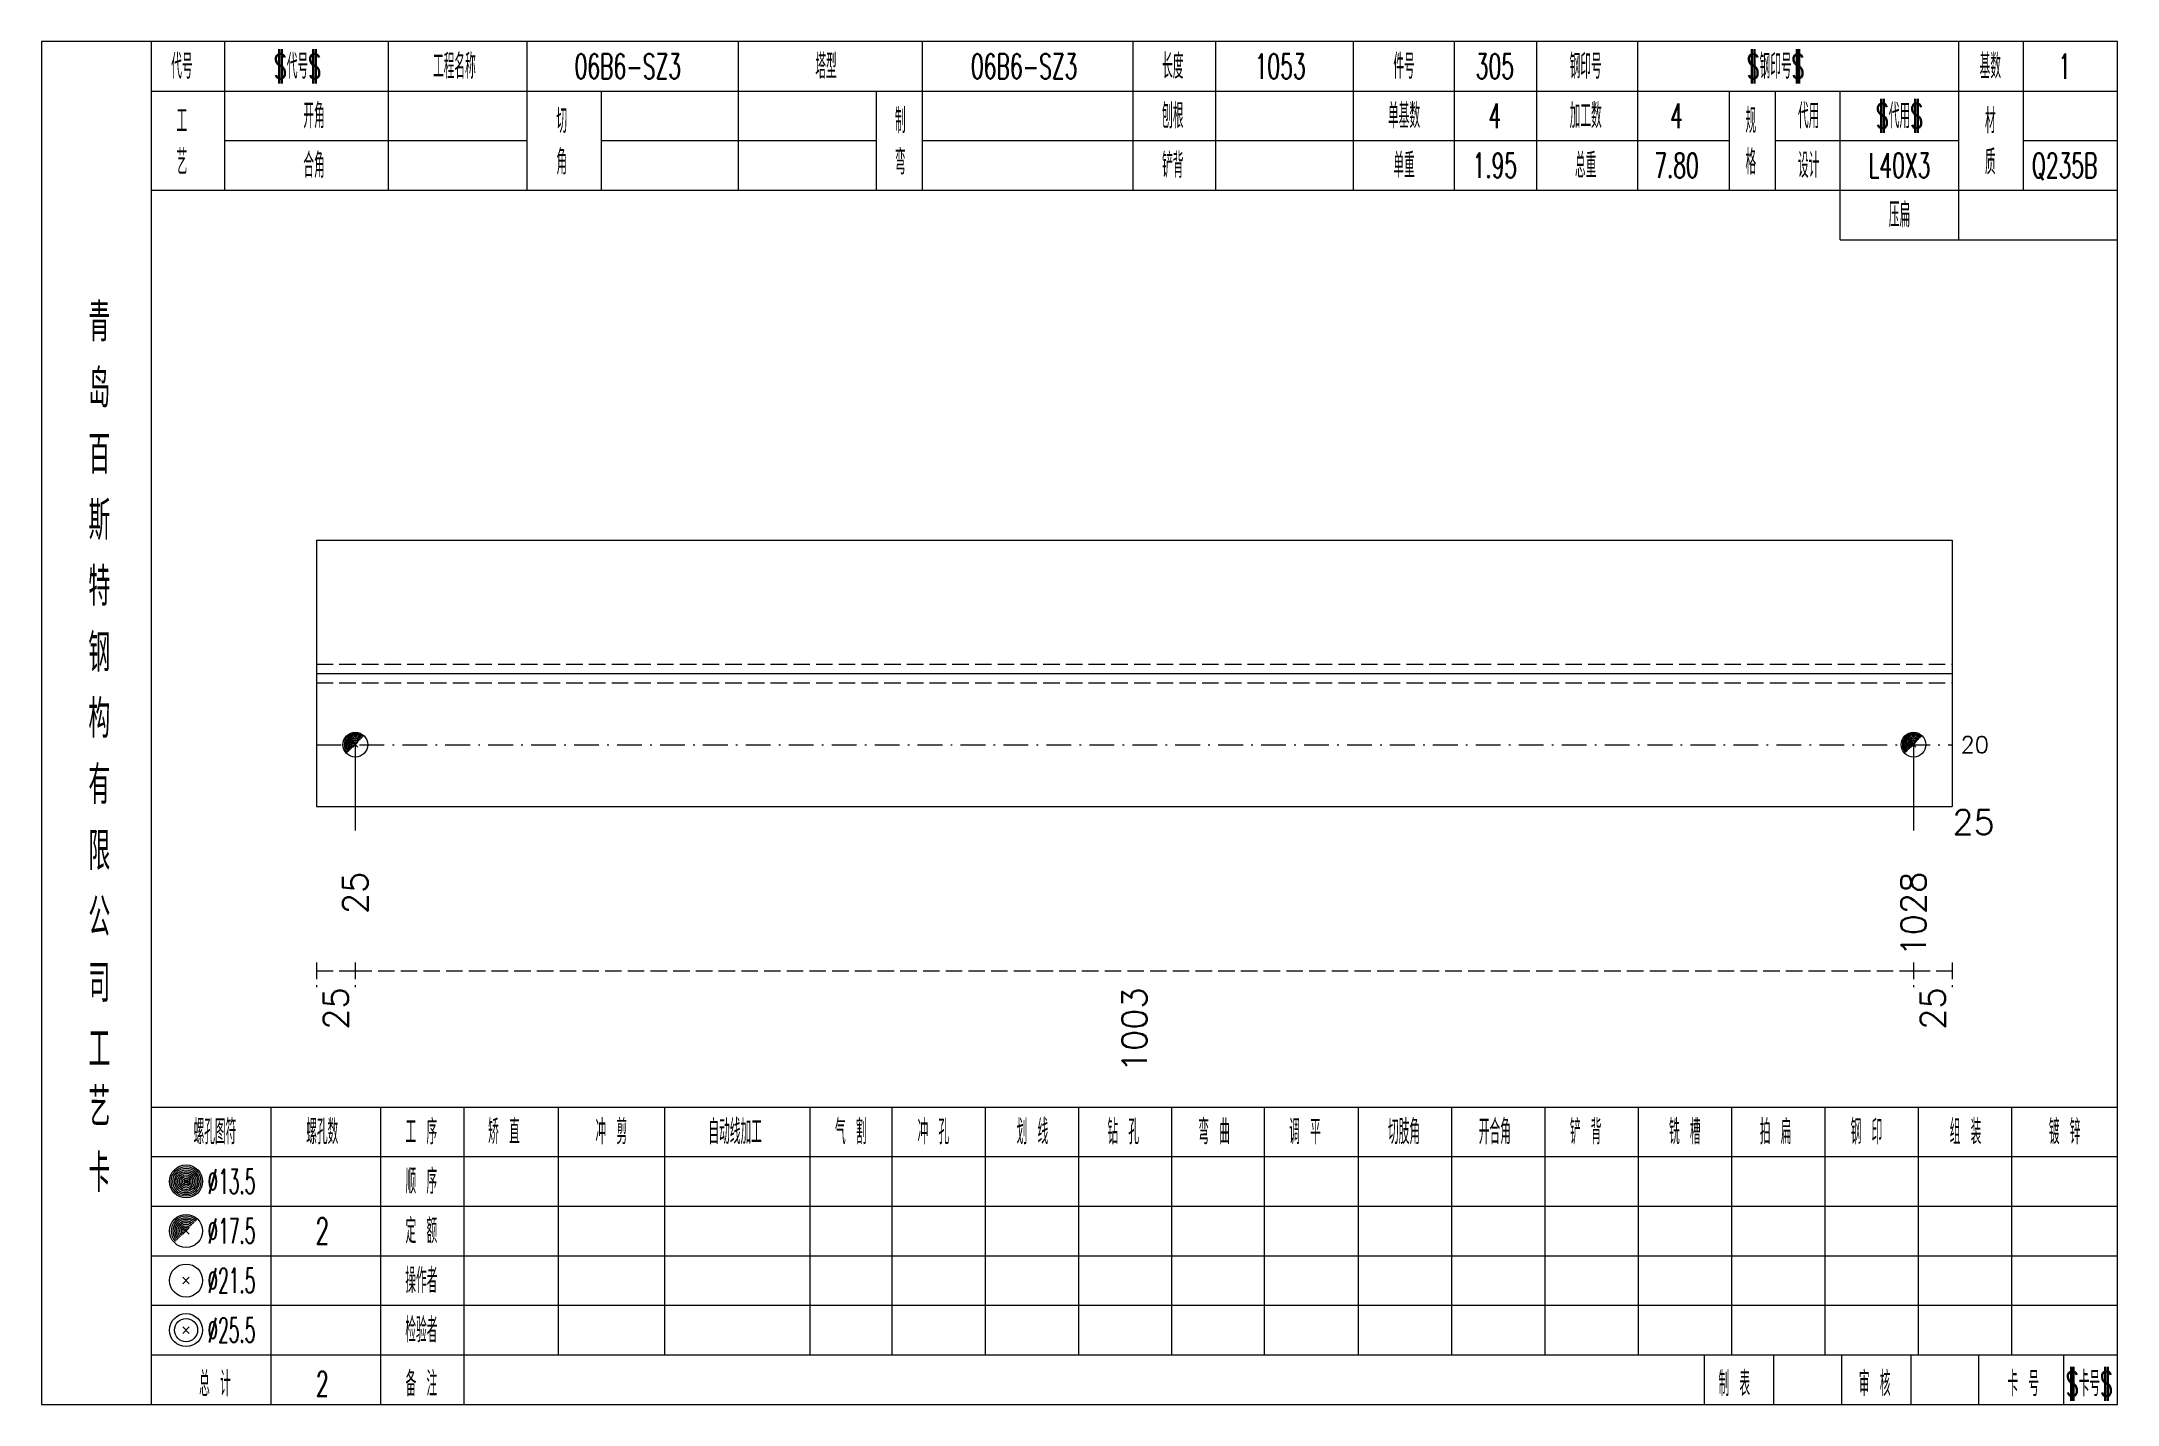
# Model space of a CAD drawing. Extents: x -533 to 8774, y 0 to 7979.
# Drawn here: x 4568.2 to 4819.6, y 6432.7 to 6597.7 of the extents above; entities that cross this region are included whole.
import ezdxf
from ezdxf.enums import TextEntityAlignment as Align

# ---------------------------------------------------------------- set-up
doc = ezdxf.new("R2010")
doc.units = 0
doc.header["$MEASUREMENT"] = 0
doc.linetypes.add('一点画线', pattern=[5.2, 3, -1, 0.2, -1])
doc.linetypes.add('虚线', pattern=[2.75, 2, -0.75])
doc.layers.get('0').update_dxf_attribs({"linetype": 'CONTINUOUS', "lineweight": 25})
for name, color, linetype, lineweight in [('1', 7, 'CONTINUOUS', 25), ('4', 7, 'CONTINUOUS', 25), ('5', 7, 'CONTINUOUS', 25)]:
    doc.layers.add(name, color=color, linetype=linetype, lineweight=lineweight)
doc.styles.get("Standard").update_dxf_attribs({"font": 'simplex.shx', "width": 0.7, "height": 3, "bigfont": 'gbhzfs.shx'})

msp = doc.modelspace()

# ---------------------------------------------------------------- texts
at = {"color": 7, "linetype": 'Continuous', "lineweight": 13}
msp.add_text('20', height=2, dxfattribs=at).set_placement((4800.6, 6512.61), align=Align.MIDDLE_LEFT)
at = {"color": 8, "linetype": 'Continuous', "lineweight": 9}
for s, p in [('25', (4603.85, 6483.24)), ('1003', (4700.55, 6483.24)), ('25', (4797.25, 6483.24))]:
    msp.add_text(s, height=3, rotation=90, dxfattribs=at).set_placement(p, align=Align.MIDDLE_RIGHT)
at = {"layer": '1', "color": 7, "linetype": 'Continuous', "lineweight": 13}
msp.add_text('25', height=3, dxfattribs=at).set_placement((4799.6, 6503.24), align=Align.MIDDLE_LEFT)
for s, p in [('25', (4606.2, 6497.24)), ('1028', (4794.9, 6497.24))]:
    msp.add_text(s, height=3, rotation=90, dxfattribs=at).set_placement(p, align=Align.MIDDLE_RIGHT)
at = {"layer": '4', "color": 1, "linetype": 'Continuous', "lineweight": 13}
for s, height, width, p in [('$代号$', 3, 0.6, (4599.2, 6594.74)), ('$钢印号$', 3, 0.6, (4778.2, 6594.74)), ('代号', 3, 0.6, (4585.2, 6594.74)), ('工程名称', 3, 0.6, (4618.2, 6594.74)), ('06B6-SZ3', 3, 0.6, (4639.2, 6594.74)), ('塔型', 3, 0.6, (4663.2, 6594.74)), ('06B6-SZ3', 3, 0.6, (4687.2, 6594.74)), ('长度', 3, 0.6, (4705.2, 6594.74)), ('1053', 3, 0.6, (4718.2, 6594.74)), ('件号', 3, 0.6, (4733.2, 6594.74)), ('305', 3, 0.6, (4744.2, 6594.74)), ('钢印号', 3, 0.6, (4755.2, 6594.74)), ('基数', 3, 0.6, (4804.2, 6594.74)), ('1', 3, 0.6, (4813.2, 6594.74)), ('工', 3, 0.6, (4585.2, 6588.14)), ('开角', 3, 0.6, (4601.2, 6588.74)), ('切', 3, 0.6, (4631.2, 6588.14)), ('制', 3, 0.6, (4672.2, 6588.14)), ('刨根', 3, 0.6, (4705.2, 6588.74)), ('单基数', 3, 0.6, (4733.2, 6588.74)), ('4', 3, 0.6, (4744.2, 6588.74)), ('加工数', 3, 0.6, (4755.2, 6588.74)), ('4', 3, 0.6, (4766.2, 6588.74)), ('规', 3, 0.6, (4775.2, 6588.14)), ('代用', 3, 0.6, (4782.2, 6588.74)), ('$代用$', 3, 0.6, (4793.2, 6588.74)), ('材', 3, 0.6, (4804.2, 6588.14)), ('艺', 3, 0.6, (4585.2, 6583.14)), ('合角', 3, 0.6, (4601.2, 6582.74)), ('角', 3, 0.6, (4631.2, 6583.14)), ('弯', 3, 0.6, (4672.2, 6583.14)), ('铲背', 3, 0.6, (4705.2, 6582.74)), ('单重', 3, 0.6, (4733.2, 6582.74)), ('1.95', 3, 0.6, (4744.2, 6582.74)), ('总重', 3, 0.6, (4755.2, 6582.74)), ('7.80', 3, 0.6, (4766.2, 6582.74)), ('格', 3, 0.6, (4775.2, 6583.14)), ('设计', 3, 0.6, (4782.2, 6582.74)), ('L40X3', 3, 0.6, (4793.2, 6582.74)), ('质', 3, 0.6, (4804.2, 6583.14)), ('Q235B', 3, 0.6, (4813.2, 6582.74)), ('压扁', 3, 0.6, (4793.2, 6576.74)), ('青', 4.6, 0.8, (4575.2, 6563.74)), ('岛', 4.6, 0.8, (4575.2, 6555.74)), ('百', 4.6, 0.8, (4575.2, 6547.74)), ('斯', 4.6, 0.8, (4575.2, 6539.74)), ('特', 4.6, 0.8, (4575.2, 6531.74)), ('钢', 4.6, 0.8, (4575.2, 6523.74)), ('构', 4.6, 0.8, (4575.2, 6515.74)), ('有', 4.6, 0.8, (4575.2, 6507.74)), ('限', 4.6, 0.8, (4575.2, 6499.74)), ('公', 4.6, 0.8, (4575.2, 6491.74)), ('司', 4.6, 0.8, (4575.2, 6483.74)), ('工', 4.6, 0.8, (4575.2, 6475.74)), ('艺', 4.6, 0.8, (4575.2, 6468.74)), ('螺孔图符', 3, 0.6, (4589.2, 6465.74)), ('螺孔数', 3, 0.6, (4602.2, 6465.74)), ('工 序', 3, 0.6, (4614.2, 6465.74)), ('矫 直', 3, 0.6, (4624.2, 6465.74)), ('冲 剪', 3, 0.6, (4637.2, 6465.74)), ('自动线加工', 3, 0.6, (4652.2, 6465.74)), ('气 割', 3, 0.6, (4666.2, 6465.74)), ('冲 孔', 3, 0.6, (4676.2, 6465.74)), ('划 线', 3, 0.6, (4688.2, 6465.74)), ('钻 孔', 3, 0.6, (4699.2, 6465.74)), ('弯 曲', 3, 0.6, (4710.2, 6465.74)), ('调 平', 3, 0.6, (4721.2, 6465.74)), ('切肢角', 3, 0.6, (4733.2, 6465.74)), ('开合角', 3, 0.6, (4744.2, 6465.74)), ('铲 背', 3, 0.6, (4755.2, 6465.74)), ('铣 槽', 3, 0.6, (4767.2, 6465.74)), ('拍 扁', 3, 0.6, (4778.2, 6465.74)), ('钢 印', 3, 0.6, (4789.2, 6465.74)), ('组 装', 3, 0.6, (4801.2, 6465.74)), ('镀 锌', 3, 0.6, (4813.2, 6465.74)), ('卡', 4.6, 0.8, (4575.2, 6460.74)), ('%%C13.5', 3, 0.5, (4591.2, 6459.74)), ('顺 序', 3, 0.6, (4614.2, 6459.74)), ('%%C17.5', 3, 0.5, (4591.2, 6453.74)), ('2', 3.2, 0.6, (4602.2, 6453.74)), ('定 额', 3, 0.6, (4614.2, 6453.74)), ('%%C21.5', 3, 0.5, (4591.2, 6447.74)), ('操作者', 3, 0.6, (4614.2, 6447.74)), ('检验者', 3, 0.6, (4614.2, 6441.74)), ('%%C25.5', 3, 0.5, (4591.2, 6441.74)), ('总 计', 3, 0.6, (4589.2, 6435.24)), ('2', 3, 0.6, (4602.2, 6435.24)), ('备 注', 3, 0.6, (4614.2, 6435.24)), ('制 表', 3, 0.6, (4773.2, 6435.24)), ('审 核', 3, 0.6, (4790.2, 6435.24)), ('卡 号', 3, 0.6, (4808.2, 6435.24)), ('$卡号$', 3, 0.6, (4816.2, 6435.24))]:
    msp.add_text(s, height=height, dxfattribs=dict(at, width=width)).set_placement(p, align=Align.MIDDLE_CENTER)

# ---------------------------------------------------------------- blocks, each defined once
blk = doc.blocks.new('孔17.5')
at = {"layer": '5', "color": 7, "linetype": 'Continuous', "lineweight": 0}
for p, q in [((-0.2, -0.2), (0.2, 0.2)), ((-0.2, 0.2), (0.2, -0.2))]:
    blk.add_line(p, q, dxfattribs=at)
at = {"layer": '5', "color": 7, "linetype": 'Continuous', "lineweight": 13}
blk.add_circle((0, 0), 1, dxfattribs=at)
for radius in [0.9, 0.8, 0.7, 0.6, 0.5, 0.4, 0.3, 0.2, 0.1]:
    blk.add_arc((0, 0), radius, 45, 225, dxfattribs=at)

# ---------------------------------------------------------------- linework, layer by layer
at = {"color": 7, "linetype": 'Continuous', "lineweight": 18}
for p, q in [((4601.5, 6537.36), (4601.5, 6505.11)), ((4601.5, 6537.36), (4799.6, 6537.36)), ((4799.6, 6537.36), (4799.6, 6505.11)), ((4601.5, 6521.24), (4799.6, 6521.24))]:
    msp.add_line(p, q, dxfattribs=at)
at = {"color": 1, "linetype": '虚线', "lineweight": 18}
for p, q in [((4601.5, 6522.36), (4799.6, 6522.36)), ((4601.5, 6520.11), (4799.6, 6520.11))]:
    msp.add_line(p, q, dxfattribs=at)
at = {"color": 3, "linetype": '一点画线', "lineweight": 13}
msp.add_line((4601.5, 6512.61), (4799.6, 6512.61), dxfattribs=at)
at = {"color": 7, "linetype": 'Continuous', "lineweight": 13}
for p, q in [((4606.2, 6512.61), (4606.2, 6502.24)), ((4794.9, 6512.61), (4794.9, 6502.24))]:
    msp.add_line(p, q, dxfattribs=at)
at = {"color": 8, "linetype": '虚线', "lineweight": 9}
for p, q in [((4601.5, 6486.24), (4601.5, 6483.24)), ((4606.2, 6486.24), (4606.2, 6483.24)), ((4606.2, 6486.24), (4606.2, 6483.24)), ((4794.9, 6486.24), (4794.9, 6483.24)), ((4794.9, 6486.24), (4794.9, 6483.24)), ((4799.6, 6486.24), (4799.6, 6483.24)), ((4601.5, 6485.24), (4606.2, 6485.24)), ((4606.2, 6485.24), (4794.9, 6485.24)), ((4794.9, 6485.24), (4799.6, 6485.24))]:
    msp.add_line(p, q, dxfattribs=at)
at = {"layer": '1', "color": 7, "linetype": 'Continuous', "lineweight": 18}
msp.add_line((4601.5, 6505.11), (4799.6, 6505.11), dxfattribs=at)
at = {"layer": '4', "color": 1, "linetype": 'Continuous', "lineweight": 18}
for p, q in [((4581.5, 6432.74), (4581.5, 6597.74)), ((4590.4, 6579.74), (4590.4, 6597.74)), ((4610.2, 6579.74), (4610.2, 6597.74)), ((4627, 6579.74), (4627, 6597.74)), ((4652.6, 6579.74), (4652.6, 6597.74)), ((4674.9, 6579.74), (4674.9, 6597.74)), ((4700.4, 6579.74), (4700.4, 6597.74)), ((4710.4, 6579.74), (4710.4, 6597.74)), ((4727.1, 6579.74), (4727.1, 6597.74)), ((4739.3, 6579.74), (4739.3, 6597.74)), ((4749.3, 6579.74), (4749.3, 6597.74)), ((4761.5, 6579.74), (4761.5, 6597.74)), ((4800.4, 6573.74), (4800.4, 6597.74)), ((4808.2, 6579.74), (4808.2, 6597.74)), ((4581.5, 6591.74), (4819.6, 6591.74)), ((4636, 6579.74), (4636, 6591.74)), ((4669.3, 6579.74), (4669.3, 6591.74)), ((4772.6, 6579.74), (4772.6, 6591.74)), ((4778.2, 6579.74), (4778.2, 6591.74)), ((4786, 6573.74), (4786, 6591.74)), ((4590.4, 6585.74), (4627, 6585.74)), ((4636, 6585.74), (4669.3, 6585.74)), ((4674.9, 6585.74), (4772.6, 6585.74)), ((4778.2, 6585.74), (4800.4, 6585.74)), ((4808.2, 6585.74), (4819.6, 6585.74)), ((4581.5, 6579.74), (4819.6, 6579.74)), ((4786, 6573.74), (4819.6, 6573.74)), ((4581.5, 6468.74), (4819.6, 6468.74)), ((4596, 6432.74), (4596, 6468.74)), ((4609.3, 6432.74), (4609.3, 6468.74)), ((4619.4, 6432.74), (4619.4, 6468.74)), ((4630.8, 6438.74), (4630.8, 6468.74)), ((4643.7, 6438.74), (4643.7, 6468.74)), ((4661.3, 6438.74), (4661.3, 6468.74)), ((4671.2, 6438.74), (4671.2, 6468.74)), ((4682.5, 6438.74), (4682.5, 6468.74)), ((4693.8, 6438.74), (4693.8, 6468.74)), ((4705.1, 6438.74), (4705.1, 6468.74)), ((4716.3, 6438.74), (4716.3, 6468.74)), ((4727.7, 6438.74), (4727.7, 6468.74)), ((4739, 6438.74), (4739, 6468.74)), ((4750.3, 6438.74), (4750.3, 6468.74)), ((4761.6, 6438.74), (4761.6, 6468.74)), ((4772.9, 6438.74), (4772.9, 6468.74)), ((4784.2, 6438.74), (4784.2, 6468.74)), ((4795.5, 6438.74), (4795.5, 6468.74)), ((4806.8, 6438.74), (4806.8, 6468.74)), ((4581.5, 6462.74), (4819.6, 6462.74)), ((4581.5, 6456.74), (4819.6, 6456.74)), ((4581.5, 6450.74), (4819.6, 6450.74)), ((4581.5, 6444.74), (4819.6, 6444.74)), ((4581.5, 6438.74), (4819.6, 6438.74)), ((4769.6, 6432.74), (4769.6, 6438.74)), ((4778, 6432.74), (4778, 6438.74)), ((4786.2, 6432.74), (4786.2, 6438.74)), ((4794.6, 6432.74), (4794.6, 6438.74)), ((4802.8, 6432.74), (4802.8, 6438.74)), ((4813.1, 6432.74), (4813.1, 6438.74))]:
    msp.add_line(p, q, dxfattribs=at)
at = {"layer": '4', "color": 7, "linetype": 'Continuous', "lineweight": 13}
for p, q in [((4585.5, 6459.54), (4585.9, 6459.94)), ((4585.9, 6459.54), (4585.5, 6459.94)), ((4585.3, 6447.34), (4586.1, 6448.14)), ((4586.1, 6447.34), (4585.3, 6448.14)), ((4585.3, 6441.34), (4586.1, 6442.14)), ((4586.1, 6441.34), (4585.3, 6442.14))]:
    msp.add_line(p, q, dxfattribs=at)
at = {"layer": '4', "color": 7, "linetype": 'Continuous', "lineweight": 0}
for p, q in [((4585.3, 6453.34), (4586.1, 6454.14)), ((4585.3, 6454.14), (4586.1, 6453.34))]:
    msp.add_line(p, q, dxfattribs=at)
at = {"layer": '4', "color": 1, "linetype": 'Continuous', "lineweight": 18}
msp.add_lwpolyline([(4568.2, 6597.74), (4568.2, 6432.74), (4819.6, 6432.74), (4819.6, 6597.74)], close=True, dxfattribs=at)
at = {"layer": '4', "color": 7, "linetype": 'Continuous', "lineweight": 13}
for centre, radius in [((4585.7, 6459.74), 2), ((4585.7, 6459.74), 1.8), ((4585.7, 6459.74), 1.6), ((4585.7, 6459.74), 1.4), ((4585.7, 6459.74), 1.2), ((4585.7, 6459.74), 1), ((4585.7, 6459.74), 0.8), ((4585.7, 6459.74), 0.6), ((4585.7, 6459.74), 0.4), ((4585.7, 6459.74), 0.2), ((4585.7, 6453.74), 2), ((4585.7, 6447.74), 2), ((4585.7, 6441.74), 2), ((4585.7, 6441.74), 1.4)]:
    msp.add_circle(centre, radius, dxfattribs=at)
for radius in [1.8, 1.6, 1.4, 1.2, 1, 0.8, 0.6, 0.4, 0.2]:
    msp.add_arc((4585.7, 6453.74), radius, 45, 225, dxfattribs=at)

# ---------------------------------------------------------------- block references
at = {"layer": '1', "color": 7, "linetype": 'Continuous', "lineweight": 13, "xscale": 1.5, "yscale": 1.5, "zscale": 1.5}
for p in [(4606.2, 6512.61), (4794.9, 6512.61)]:
    msp.add_blockref('孔17.5', p, dxfattribs=at)

msp.set_redraw_order([(e.dxf.handle, doc.entitydb.next_handle()) for e in msp.query("TEXT MTEXT ATTDEF DIMENSION ARC_DIMENSION")])  # texts and dimensions are drawn at this point

doc.saveas('drawing.dxf')
